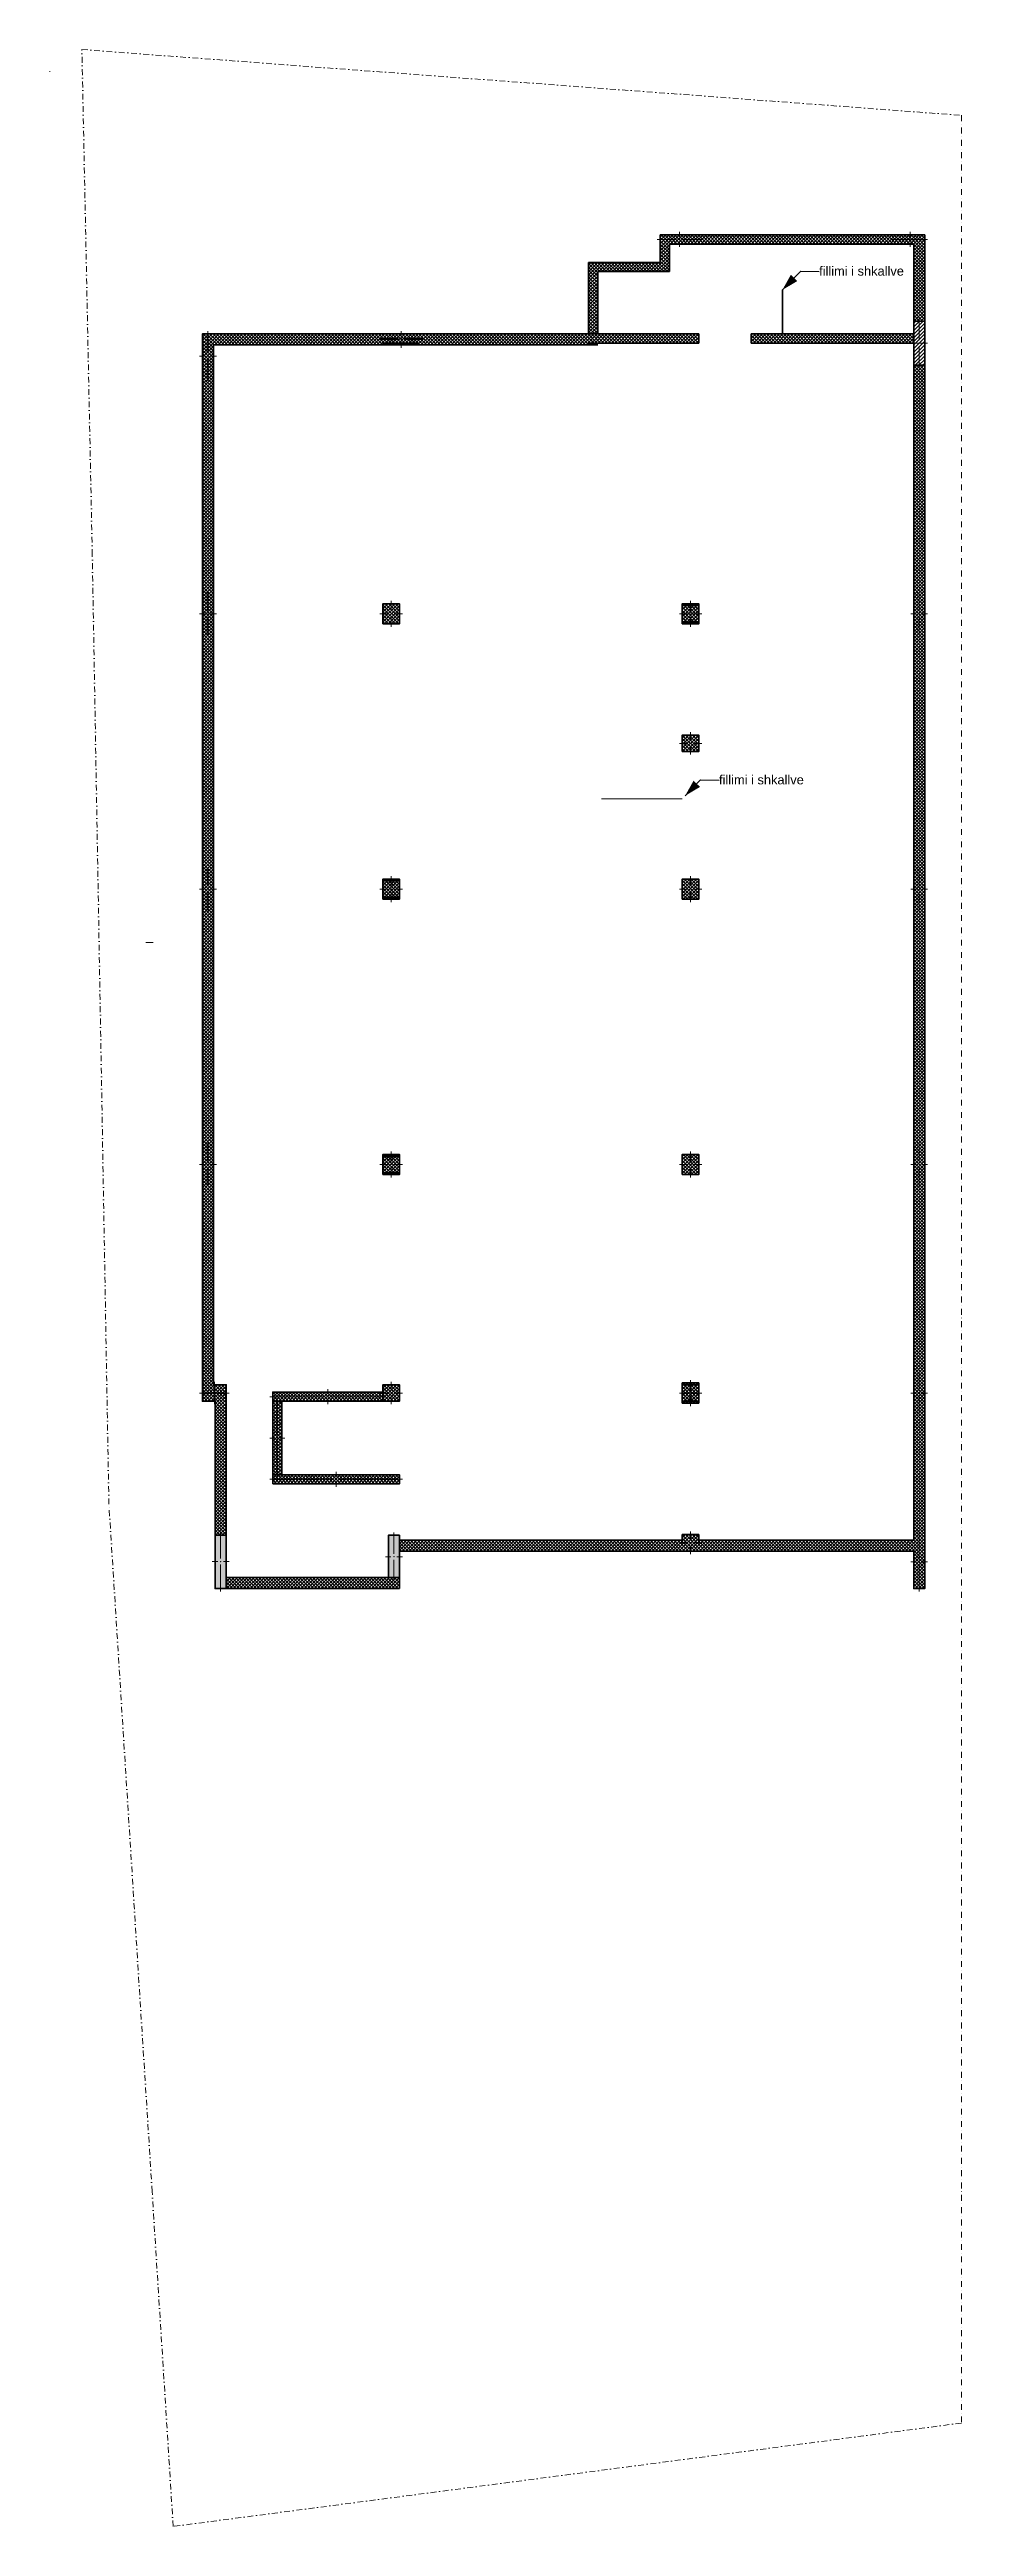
# Model space of a CAD drawing. Header units: millimetres. Extents: x -1565066 to -1540241, y -2848569 to -2781089.
import ezdxf

# ---------------------------------------------------------------- set-up
doc = ezdxf.new("R2010")
doc.units = ezdxf.units.MM
doc.header["$MEASUREMENT"] = 0
doc.linetypes.add('Dot & Dashed', pattern=[335.138881, 158.75, -88.194444, 0, -88.194437])
for name, color, linetype, lineweight in [('0_Pen_No__6', 5, 'Continuous', 35), ('2D Drafting - General_Pen_No__101', 252, 'Continuous', 13), ('A - LIFTAT_Pen_No__101', 252, 'Continuous', 13), ('A - Muret_Pen_No__101', 252, 'Continuous', 13), ('A - Muret_Pen_No__22', 8, 'Continuous', 35), ('A - Parcela_Pen_No__20', 1, 'Continuous', 0), ('A - Shtyllat_Pen_No__101', 252, 'Continuous', 13), ('A - Shtyllat_Pen_No__22', 8, 'Continuous', 35), ('Annotation - Label_Pen_No__6', 5, 'Continuous', 35)]:
    doc.layers.add(name, color=color, linetype=linetype, lineweight=lineweight)
for name, color, linetype, lineweight, true_color in [('0_Pen_No__61', 7, 'Continuous', 20, 0x6a6a6a), ('2D Drafting - General_Pen_No__161', 7, 'Continuous', 13, 0x6a6a6a), ('A - Shtyllat_Pen_No__61', 7, 'Continuous', 20, 0x6a6a6a), ('Annotation - Label_Pen_No__4', 7, 'Continuous', 20, 0x029e21), ('Drawing & Figure_Pen_No__146', 7, 'Continuous', 20, 0x5eaeff), ('Structural - Bearing_Pen_No__88', 7, 'Continuous', 20, 0xfd4435)]:
    doc.layers.add(name, color=color, linetype=linetype, lineweight=lineweight, true_color=true_color)
doc.layers.add('A - Muret', color=7, linetype='Continuous')
doc.layers.add('A - Shtyllat', color=7, linetype='Continuous')
doc.styles.add('GENERATED_STYLE_1', font='arial.ttf')
doc.dimstyles.new('GENERATED_STYLE__1', dxfattribs={"dimtxt": 0.18, "dimasz": 456, "dimexe": 0.18, "dimexo": 0.0625, "dimgap": 0, "dimtad": 0, "dimtih": 1, "dimtoh": 1, "dimdec": 4, "dimzin": 0, "dimdsep": 46, "dimcen": 0.09, "dimadec": 0, "dimazin": 0, "dimtfac": 1, "dimtdec": 4, "dimtmove": 0, "dimatfit": 3, "dimldrblk": 'ARROWHEAD_5', "dimfxl": 0, "dimtolj": 1, "dimtzin": 0, "dimarcsym": 0})
pattern_1 = [(45, (-3432101.99, -2046631.03), (-45.961939, 45.961939), []), (135, (-3432101.99, -2046631.03), (45.961939, 45.961939), [])]

msp = doc.modelspace()

# ---------------------------------------------------------------- texts
at = {"layer": 'Annotation - Label_Pen_No__4', "color": 104, "linetype": 'Continuous', "lineweight": 20, "true_color": 0x029e21, "char_height": 250, "attachment_point": 4, "style": 'GENERATED_STYLE_1'}
for insert in [(-1544116, -2787125), (-1546841, -2800985)]:
    msp.add_mtext('\\A1;{\\pql;\\fArial|b0|i0|c0|p0;\\W1.000000;fillimi i shkallve}', dxfattribs=dict(at, insert=insert))

# ---------------------------------------------------------------- blocks, each defined once
blk = doc.blocks.new('Wall_1', base_point=(-1541241, -2786388))
at = {"layer": 'A - Muret_Pen_No__101', "linetype": 'Continuous', "lineweight": 13}
h = blk.add_hatch(dxfattribs=at)
h.set_pattern_fill('Concrete_Block', color=252, style=0, pattern_type=2)
h.set_pattern_definition(pattern_1)
h.paths.add_polyline_path([(-1542041, -2786138), (-1547391, -2786138), (-1547391, -2786388), (-1542041, -2786388)])
at = {"layer": 'A - Muret_Pen_No__22', "color": 8, "linetype": 'Continuous', "lineweight": 35, "flags": 128}
for points in [[(-1542041, -2786138), (-1547391, -2786138)], [(-1547391, -2786388), (-1542041, -2786388)]]:
    blk.add_lwpolyline(points, dxfattribs=at)
blk = doc.blocks.new('Wall_2', base_point=(-1541241, -2821996))
at = {"layer": 'A - Muret_Pen_No__101', "linetype": 'Continuous', "lineweight": 13}
h = blk.add_hatch(dxfattribs=at)
h.set_pattern_fill('Concrete_Block', color=252, style=0, pattern_type=2)
h.set_pattern_definition(pattern_1)
h.paths.add_polyline_path([(-1547391, -2821696), (-1547391, -2821996), (-1541541, -2821996), (-1541541, -2821696)])
at = {"layer": 'A - Muret_Pen_No__22', "color": 8, "linetype": 'Continuous', "lineweight": 35, "flags": 128}
for points in [[(-1541541, -2821696), (-1547391, -2821696)], [(-1547391, -2821996), (-1541541, -2821996)]]:
    blk.add_lwpolyline(points, dxfattribs=at)
blk = doc.blocks.new('Wall_3', base_point=(-1545964, -2788838))
at = {"layer": 'A - Muret_Pen_No__101', "linetype": 'Continuous', "lineweight": 13}
h = blk.add_hatch(dxfattribs=at)
h.set_pattern_fill('Concrete_Block', color=252, style=0, pattern_type=2)
h.set_pattern_definition(pattern_1)
h.paths.add_polyline_path([(-1545964, -2789088), (-1541541, -2789088), (-1541541, -2788838), (-1545964, -2788838)])
at = {"layer": 'A - Muret_Pen_No__22', "color": 8, "linetype": 'Continuous', "lineweight": 35, "flags": 128}
for points in [[(-1541541, -2788838), (-1545964, -2788838)], [(-1545964, -2788838), (-1545964, -2789088)], [(-1541541, -2789088), (-1541541, -2788838)], [(-1545964, -2789088), (-1541541, -2789088)]]:
    blk.add_lwpolyline(points, dxfattribs=at)
blk = doc.blocks.new('Wall_4', base_point=(-1548192, -2787138))
at = {"layer": 'A - Muret_Pen_No__101', "linetype": 'Continuous', "lineweight": 13}
h = blk.add_hatch(dxfattribs=at)
h.set_pattern_fill('Concrete_Block', color=252, style=0, pattern_type=2)
h.set_pattern_definition(pattern_1)
h.paths.add_polyline_path([(-1548442, -2786888), (-1548192, -2786888), (-1548192, -2786388), (-1548441, -2786388), (-1548441, -2786338), (-1548442, -2786338)])
h = blk.add_hatch(dxfattribs=at)
h.set_pattern_fill('Concrete_Block', color=252, style=0, pattern_type=2)
h.set_pattern_definition(pattern_1)
h.paths.add_polyline_path([(-1548442, -2786888), (-1548442, -2787138), (-1548192, -2787138)])
h = blk.add_hatch(dxfattribs=at)
h.set_pattern_fill('Concrete_Block', color=252, style=0, pattern_type=2)
h.set_pattern_definition(pattern_1)
h.paths.add_polyline_path([(-1548442, -2786888), (-1548192, -2787138), (-1548192, -2786888)])
at = {"layer": 'A - Muret_Pen_No__22', "color": 8, "linetype": 'Continuous', "lineweight": 35, "flags": 128}
for points in [[(-1548441, -2786338), (-1548442, -2786338)], [(-1548442, -2786338), (-1548442, -2786888)], [(-1548192, -2787138), (-1548192, -2786388)], [(-1548192, -2787138), (-1548442, -2787138)]]:
    blk.add_lwpolyline(points, dxfattribs=at)
blk = doc.blocks.new('Wall_5', base_point=(-1541241, -2788488))
at = {"layer": 'A - Muret_Pen_No__101', "linetype": 'Continuous', "lineweight": 13}
h = blk.add_hatch(dxfattribs=at)
h.set_pattern_fill('Concrete_Block', color=252, style=0, pattern_type=2)
h.set_pattern_definition(pattern_1)
h.paths.add_polyline_path([(-1541541, -2786388), (-1541541, -2788488), (-1541241, -2788488), (-1541241, -2786388)])
at = {"layer": 'A - Muret_Pen_No__22', "color": 8, "linetype": 'Continuous', "lineweight": 35, "flags": 128}
for points in [[(-1541541, -2786388), (-1541541, -2788488)], [(-1541241, -2788488), (-1541241, -2786388)], [(-1541241, -2788488), (-1541541, -2788488)]]:
    blk.add_lwpolyline(points, dxfattribs=at)
blk = doc.blocks.new('Wall_6', base_point=(-1547841, -2821996))
at = {"layer": 'A - Muret_Pen_No__101', "linetype": 'Continuous', "lineweight": 13}
h = blk.add_hatch(dxfattribs=at)
h.set_pattern_fill('Concrete_Block', color=252, style=0, pattern_type=2)
h.set_pattern_definition(pattern_1)
h.paths.add_polyline_path([(-1547841, -2821696), (-1555541, -2821696), (-1555541, -2821996), (-1547841, -2821996)])
at = {"layer": 'A - Muret_Pen_No__22', "color": 8, "linetype": 'Continuous', "lineweight": 35, "flags": 128}
for points in [[(-1547841, -2821696), (-1555541, -2821696)], [(-1555541, -2821696), (-1555541, -2821996)], [(-1555541, -2821996), (-1547841, -2821996)]]:
    blk.add_lwpolyline(points, dxfattribs=at)
blk = doc.blocks.new('Wall_7', base_point=(-1560905, -2817466))
at = {"layer": 'A - Muret_Pen_No__101', "linetype": 'Continuous', "lineweight": 13}
h = blk.add_hatch(dxfattribs=at)
h.set_pattern_fill('Concrete_Block', color=252, style=0, pattern_type=2)
h.set_pattern_definition(pattern_1)
h.paths.add_polyline_path([(-1560605, -2817466), (-1560605, -2811963), (-1560905, -2811963), (-1560905, -2817466)])
at = {"layer": 'A - Muret_Pen_No__22', "color": 8, "linetype": 'Continuous', "lineweight": 35, "flags": 128}
for points in [[(-1560905, -2811963), (-1560905, -2817466)], [(-1560605, -2817466), (-1560605, -2811963)]]:
    blk.add_lwpolyline(points, dxfattribs=at)
blk = doc.blocks.new('Wall_8', base_point=(-1560905, -2810963))
at = {"layer": 'A - Muret_Pen_No__101', "linetype": 'Continuous', "lineweight": 13}
h = blk.add_hatch(dxfattribs=at)
h.set_pattern_fill('Concrete_Block', color=252, style=0, pattern_type=2)
h.set_pattern_definition(pattern_1)
h.paths.add_polyline_path([(-1560605, -2810963), (-1560605, -2804463), (-1560905, -2804463), (-1560905, -2810963)])
at = {"layer": 'A - Muret_Pen_No__22', "color": 8, "linetype": 'Continuous', "lineweight": 35, "flags": 128}
for points in [[(-1560905, -2804463), (-1560905, -2810963)], [(-1560605, -2810963), (-1560605, -2804463)]]:
    blk.add_lwpolyline(points, dxfattribs=at)
blk = doc.blocks.new('Wall_9', base_point=(-1560905, -2803463))
at = {"layer": 'A - Muret_Pen_No__101', "linetype": 'Continuous', "lineweight": 13}
h = blk.add_hatch(dxfattribs=at)
h.set_pattern_fill('Concrete_Block', color=252, style=0, pattern_type=2)
h.set_pattern_definition(pattern_1)
h.paths.add_polyline_path([(-1560605, -2803463), (-1560605, -2796963), (-1560905, -2796963), (-1560905, -2803463)])
at = {"layer": 'A - Muret_Pen_No__22', "color": 8, "linetype": 'Continuous', "lineweight": 35, "flags": 128}
for points in [[(-1560905, -2796963), (-1560905, -2803463)], [(-1560605, -2803463), (-1560605, -2796963)]]:
    blk.add_lwpolyline(points, dxfattribs=at)
blk = doc.blocks.new('Wall_10', base_point=(-1560559, -2821566))
at = {"layer": 'A - Muret_Pen_No__101', "linetype": 'Continuous', "lineweight": 13}
h = blk.add_hatch(dxfattribs=at)
h.set_pattern_fill('Concrete_Block', color=252, style=0, pattern_type=2)
h.set_pattern_definition(pattern_1)
h.paths.add_polyline_path([(-1560259, -2821566), (-1560259, -2817916), (-1560559, -2817916), (-1560559, -2821566)])
at = {"layer": 'A - Muret_Pen_No__22', "color": 8, "linetype": 'Continuous', "lineweight": 35, "flags": 128}
for points in [[(-1560559, -2817916), (-1560559, -2821566)], [(-1560259, -2821566), (-1560259, -2817916)], [(-1560559, -2821566), (-1560259, -2821566)]]:
    blk.add_lwpolyline(points, dxfattribs=at)
blk = doc.blocks.new('Wall_11', base_point=(-1541241, -2821566))
at = {"layer": 'A - Muret_Pen_No__101', "linetype": 'Continuous', "lineweight": 13}
h = blk.add_hatch(dxfattribs=at)
h.set_pattern_fill('Concrete_Block', color=252, style=0, pattern_type=2)
h.set_pattern_definition(pattern_1)
h.paths.add_polyline_path([(-1541241, -2821566), (-1541241, -2818191), (-1541541, -2818191), (-1541541, -2821566)])
at = {"layer": 'A - Muret_Pen_No__22', "color": 8, "linetype": 'Continuous', "lineweight": 35, "flags": 128}
for points in [[(-1541541, -2818191), (-1541541, -2821566)], [(-1541241, -2821566), (-1541241, -2818191)]]:
    blk.add_lwpolyline(points, dxfattribs=at)
blk = doc.blocks.new('Wall_12', base_point=(-1541241, -2817191))
at = {"layer": 'A - Muret_Pen_No__101', "linetype": 'Continuous', "lineweight": 13}
h = blk.add_hatch(dxfattribs=at)
h.set_pattern_fill('Concrete_Block', color=252, style=0, pattern_type=2)
h.set_pattern_definition(pattern_1)
h.paths.add_polyline_path([(-1541241, -2817191), (-1541241, -2811963), (-1541541, -2811963), (-1541541, -2817191)])
at = {"layer": 'A - Muret_Pen_No__22', "color": 8, "linetype": 'Continuous', "lineweight": 35, "flags": 128}
for points in [[(-1541541, -2811963), (-1541541, -2817191)], [(-1541241, -2817191), (-1541241, -2811963)]]:
    blk.add_lwpolyline(points, dxfattribs=at)
blk = doc.blocks.new('Wall_13', base_point=(-1541241, -2810963))
at = {"layer": 'A - Muret_Pen_No__101', "linetype": 'Continuous', "lineweight": 13}
h = blk.add_hatch(dxfattribs=at)
h.set_pattern_fill('Concrete_Block', color=252, style=0, pattern_type=2)
h.set_pattern_definition(pattern_1)
h.paths.add_polyline_path([(-1541241, -2810963), (-1541241, -2804463), (-1541541, -2804463), (-1541541, -2810963)])
at = {"layer": 'A - Muret_Pen_No__22', "color": 8, "linetype": 'Continuous', "lineweight": 35, "flags": 128}
for points in [[(-1541541, -2804463), (-1541541, -2810963)], [(-1541241, -2810963), (-1541241, -2804463)]]:
    blk.add_lwpolyline(points, dxfattribs=at)
blk = doc.blocks.new('Wall_14', base_point=(-1541241, -2803463))
at = {"layer": 'A - Muret_Pen_No__101', "linetype": 'Continuous', "lineweight": 13}
h = blk.add_hatch(dxfattribs=at)
h.set_pattern_fill('Concrete_Block', color=252, style=0, pattern_type=2)
h.set_pattern_definition(pattern_1)
h.paths.add_polyline_path([(-1541241, -2803463), (-1541241, -2796963), (-1541541, -2796963), (-1541541, -2803463)])
at = {"layer": 'A - Muret_Pen_No__22', "color": 8, "linetype": 'Continuous', "lineweight": 35, "flags": 128}
for points in [[(-1541541, -2796963), (-1541541, -2803463)], [(-1541241, -2803463), (-1541241, -2796963)]]:
    blk.add_lwpolyline(points, dxfattribs=at)
blk = doc.blocks.new('Wall_15', base_point=(-1541241, -2795963))
at = {"layer": 'A - Muret_Pen_No__101', "linetype": 'Continuous', "lineweight": 13}
h = blk.add_hatch(dxfattribs=at)
h.set_pattern_fill('Concrete_Block', color=252, style=0, pattern_type=2)
h.set_pattern_definition(pattern_1)
h.paths.add_polyline_path([(-1541241, -2795963), (-1541241, -2789688), (-1541541, -2789688), (-1541541, -2795963)])
at = {"layer": 'A - Muret_Pen_No__22', "color": 8, "linetype": 'Continuous', "lineweight": 35, "flags": 128}
for points in [[(-1541241, -2789688), (-1541541, -2789688)], [(-1541541, -2789688), (-1541541, -2795963)], [(-1541241, -2795963), (-1541241, -2789688)]]:
    blk.add_lwpolyline(points, dxfattribs=at)
blk = doc.blocks.new('Wall_16', base_point=(-1560259, -2823016))
at = {"layer": 'A - Muret_Pen_No__101', "linetype": 'Continuous', "lineweight": 13}
h = blk.add_hatch(dxfattribs=at)
h.set_pattern_fill('Concrete_Block', color=252, style=0, pattern_type=2)
h.set_pattern_definition(pattern_1)
h.paths.add_polyline_path([(-1560259, -2823016), (-1555541, -2823016), (-1555541, -2822716), (-1560259, -2822716)])
at = {"layer": 'A - Muret_Pen_No__22', "color": 8, "linetype": 'Continuous', "lineweight": 35, "flags": 128}
for points in [[(-1555541, -2822716), (-1560259, -2822716)], [(-1560259, -2822716), (-1560259, -2823016)], [(-1560259, -2823016), (-1555541, -2823016)], [(-1555541, -2823016), (-1555541, -2822716)]]:
    blk.add_lwpolyline(points, dxfattribs=at)
blk = doc.blocks.new('Wall_17', base_point=(-1550392, -2788838))
at = {"layer": 'A - Muret_Pen_No__101', "linetype": 'Continuous', "lineweight": 13}
h = blk.add_hatch(dxfattribs=at)
h.set_pattern_fill('Concrete_Block', color=252, style=0, pattern_type=2)
h.set_pattern_definition(pattern_1)
h.paths.add_polyline_path([(-1550392, -2789088), (-1547392, -2789088), (-1547392, -2788838), (-1550392, -2788838)])
at = {"layer": 'A - Muret_Pen_No__22', "color": 8, "linetype": 'Continuous', "lineweight": 35, "flags": 128}
for points in [[(-1547392, -2788838), (-1550392, -2788838)], [(-1547392, -2789088), (-1547392, -2788838)], [(-1550392, -2789088), (-1547392, -2789088)]]:
    blk.add_lwpolyline(points, dxfattribs=at)
blk = doc.blocks.new('Wall_18', base_point=(-1550392, -2788838))
at = {"layer": 'A - Muret_Pen_No__101', "linetype": 'Continuous', "lineweight": 13}
h = blk.add_hatch(dxfattribs=at)
h.set_pattern_fill('Concrete_Block', color=252, style=0, pattern_type=2)
h.set_pattern_definition(pattern_1)
h.paths.add_polyline_path([(-1550142, -2786888), (-1550392, -2786888), (-1550142, -2787138)])
h = blk.add_hatch(dxfattribs=at)
h.set_pattern_fill('Concrete_Block', color=252, style=0, pattern_type=2)
h.set_pattern_definition(pattern_1)
h.paths.add_polyline_path([(-1550392, -2787138), (-1550142, -2787138), (-1550392, -2786888)])
h = blk.add_hatch(dxfattribs=at)
h.set_pattern_fill('Concrete_Block', color=252, style=0, pattern_type=2)
h.set_pattern_definition(pattern_1)
h.paths.add_polyline_path([(-1550392, -2787138), (-1550392, -2788838), (-1550142, -2788838), (-1550142, -2787138)])
at = {"layer": 'A - Muret_Pen_No__22', "color": 8, "linetype": 'Continuous', "lineweight": 35, "flags": 128}
for points in [[(-1550392, -2786888), (-1550142, -2786888)], [(-1550392, -2786888), (-1550392, -2788838)], [(-1550142, -2788838), (-1550142, -2787138)]]:
    blk.add_lwpolyline(points, dxfattribs=at)
blk = doc.blocks.new('Wall_19', base_point=(-1548192, -2787138))
at = {"layer": 'A - Muret_Pen_No__101', "linetype": 'Continuous', "lineweight": 13}
h = blk.add_hatch(dxfattribs=at)
h.set_pattern_fill('Concrete_Block', color=252, style=0, pattern_type=2)
h.set_pattern_definition(pattern_1)
h.paths.add_polyline_path([(-1550142, -2787138), (-1548442, -2787138), (-1548442, -2786888), (-1550142, -2786888)])
at = {"layer": 'A - Muret_Pen_No__22', "color": 8, "linetype": 'Continuous', "lineweight": 35, "flags": 128}
for points in [[(-1548442, -2786888), (-1550142, -2786888)], [(-1550142, -2787138), (-1548442, -2787138)]]:
    blk.add_lwpolyline(points, dxfattribs=at)
blk = doc.blocks.new('Wall_20', base_point=(-1560905, -2795963))
at = {"layer": 'A - Muret_Pen_No__101', "linetype": 'Continuous', "lineweight": 13}
h = blk.add_hatch(dxfattribs=at)
h.set_pattern_fill('Concrete_Block', color=252, style=0, pattern_type=2)
h.set_pattern_definition(pattern_1)
h.paths.add_polyline_path([(-1560605, -2795963), (-1560605, -2790038), (-1560905, -2790038), (-1560905, -2795963)])
at = {"layer": 'A - Muret_Pen_No__22', "color": 8, "linetype": 'Continuous', "lineweight": 35, "flags": 128}
for points in [[(-1560905, -2790038), (-1560905, -2795963)], [(-1560605, -2795963), (-1560605, -2790038)]]:
    blk.add_lwpolyline(points, dxfattribs=at)
blk = doc.blocks.new('Wall_21', base_point=(-1560655, -2788838))
at = {"layer": 'A - Muret_Pen_No__101', "linetype": 'Continuous', "lineweight": 13}
h = blk.add_hatch(dxfattribs=at)
h.set_pattern_fill('Concrete_Block', color=252, style=0, pattern_type=2)
h.set_pattern_definition(pattern_1)
h.paths.add_polyline_path([(-1555991, -2788838), (-1560605, -2788838), (-1560605, -2789138), (-1555991, -2789138)])
at = {"layer": 'A - Muret_Pen_No__22', "color": 8, "linetype": 'Continuous', "lineweight": 35, "flags": 128}
for points in [[(-1555991, -2788838), (-1560605, -2788838)], [(-1560605, -2789138), (-1555991, -2789138)]]:
    blk.add_lwpolyline(points, dxfattribs=at)
blk = doc.blocks.new('Wall_22', base_point=(-1554991, -2788838))
at = {"layer": 'A - Muret_Pen_No__101', "linetype": 'Continuous', "lineweight": 13}
h = blk.add_hatch(dxfattribs=at)
h.set_pattern_fill('Concrete_Block', color=252, style=0, pattern_type=2)
h.set_pattern_definition(pattern_1)
h.paths.add_polyline_path([(-1554991, -2789138), (-1550142, -2789138), (-1550142, -2788838), (-1554991, -2788838)])
at = {"layer": 'A - Muret_Pen_No__22', "color": 8, "linetype": 'Continuous', "lineweight": 35, "flags": 128}
for points in [[(-1550392, -2788838), (-1554991, -2788838)], [(-1554991, -2789138), (-1550142, -2789138)]]:
    blk.add_lwpolyline(points, dxfattribs=at)
blk = doc.blocks.new('Column_1', base_point=(-1547616, -2803963))
at = {"layer": 'A - Shtyllat_Pen_No__101', "linetype": 'Continuous', "lineweight": 13}
h = blk.add_hatch(dxfattribs=at)
h.set_pattern_fill('Concrete_Block', color=252, style=0, pattern_type=2)
h.set_pattern_definition(pattern_1)
h.paths.add_polyline_path([(-1547841, -2804238), (-1547391, -2804238), (-1547391, -2803688), (-1547841, -2803688)])
at = {"layer": 'A - Shtyllat_Pen_No__101', "color": 252, "linetype": 'Continuous', "lineweight": 13}
for p, q in [((-1547616, -2803883), (-1547616, -2803608)), ((-1547696, -2803963), (-1547921, -2803963)), ((-1547616, -2804043), (-1547616, -2804318)), ((-1547536, -2803963), (-1547311, -2803963))]:
    blk.add_line(p, q, dxfattribs=at)
blk.add_point((-1547616, -2803963), dxfattribs=at)
at = {"layer": 'A - Shtyllat_Pen_No__22', "color": 8, "linetype": 'Continuous', "lineweight": 35, "flags": 128}
blk.add_lwpolyline([(-1547841, -2804238), (-1547391, -2804238), (-1547391, -2803688), (-1547841, -2803688)], close=True, dxfattribs=at)
blk = doc.blocks.new('Column_2', base_point=(-1547616, -2821771))
at = {"layer": 'A - Shtyllat_Pen_No__101', "linetype": 'Continuous', "lineweight": 13}
h = blk.add_hatch(dxfattribs=at)
h.set_pattern_fill('Concrete_Block', color=252, style=0, pattern_type=2)
h.set_pattern_definition(pattern_1)
h.paths.add_polyline_path([(-1547841, -2821546), (-1547841, -2821696), (-1547841, -2821996), (-1547391, -2821996), (-1547391, -2821696), (-1547391, -2821546)])
at = {"layer": 'A - Shtyllat_Pen_No__101', "color": 252, "linetype": 'Continuous', "lineweight": 13}
for p, q in [((-1547696, -2821771), (-1547921, -2821771)), ((-1547616, -2821691), (-1547616, -2821466)), ((-1547616, -2821851), (-1547616, -2822076)), ((-1547536, -2821771), (-1547311, -2821771))]:
    blk.add_line(p, q, dxfattribs=at)
blk.add_point((-1547616, -2821771), dxfattribs=at)
at = {"layer": 'A - Shtyllat_Pen_No__22', "color": 8, "linetype": 'Continuous', "lineweight": 35, "flags": 128}
for points in [[(-1547391, -2821696), (-1547391, -2821546), (-1547841, -2821546), (-1547841, -2821696)], [(-1547841, -2821996), (-1547391, -2821996)]]:
    blk.add_lwpolyline(points, dxfattribs=at)
blk = doc.blocks.new('Column_3', base_point=(-1547616, -2811463))
at = {"layer": 'A - Shtyllat_Pen_No__101', "linetype": 'Continuous', "lineweight": 13}
h = blk.add_hatch(dxfattribs=at)
h.set_pattern_fill('Concrete_Block', color=252, style=0, pattern_type=2)
h.set_pattern_definition(pattern_1)
h.paths.add_polyline_path([(-1547841, -2811738), (-1547391, -2811738), (-1547391, -2811188), (-1547841, -2811188)])
at = {"layer": 'A - Shtyllat_Pen_No__101', "color": 252, "linetype": 'Continuous', "lineweight": 13}
for p, q in [((-1547616, -2811383), (-1547616, -2811108)), ((-1547696, -2811463), (-1547921, -2811463)), ((-1547616, -2811543), (-1547616, -2811818)), ((-1547536, -2811463), (-1547311, -2811463))]:
    blk.add_line(p, q, dxfattribs=at)
blk.add_point((-1547616, -2811463), dxfattribs=at)
at = {"layer": 'A - Shtyllat_Pen_No__22', "color": 8, "linetype": 'Continuous', "lineweight": 35, "flags": 128}
blk.add_lwpolyline([(-1547841, -2811738), (-1547391, -2811738), (-1547391, -2811188), (-1547841, -2811188)], close=True, dxfattribs=at)
blk = doc.blocks.new('Column_4', base_point=(-1555766, -2803963))
at = {"layer": 'A - Shtyllat_Pen_No__101', "linetype": 'Continuous', "lineweight": 13}
h = blk.add_hatch(dxfattribs=at)
h.set_pattern_fill('Concrete_Block', color=252, style=0, pattern_type=2)
h.set_pattern_definition(pattern_1)
h.paths.add_polyline_path([(-1555991, -2804188), (-1555541, -2804188), (-1555541, -2803738), (-1555991, -2803738)])
at = {"layer": 'A - Shtyllat_Pen_No__101', "color": 252, "linetype": 'Continuous', "lineweight": 13}
for p, q in [((-1555766, -2803883), (-1555766, -2803658)), ((-1555846, -2803963), (-1556071, -2803963)), ((-1555766, -2804043), (-1555766, -2804268)), ((-1555686, -2803963), (-1555461, -2803963))]:
    blk.add_line(p, q, dxfattribs=at)
blk.add_point((-1555766, -2803963), dxfattribs=at)
at = {"layer": 'A - Shtyllat_Pen_No__22', "color": 8, "linetype": 'Continuous', "lineweight": 35, "flags": 128}
blk.add_lwpolyline([(-1555991, -2804188), (-1555541, -2804188), (-1555541, -2803738), (-1555991, -2803738)], close=True, dxfattribs=at)
blk = doc.blocks.new('Column_5', base_point=(-1547616, -2817691))
at = {"layer": 'A - Shtyllat_Pen_No__101', "linetype": 'Continuous', "lineweight": 13}
h = blk.add_hatch(dxfattribs=at)
h.set_pattern_fill('Concrete_Block', color=252, style=0, pattern_type=2)
h.set_pattern_definition(pattern_1)
h.paths.add_polyline_path([(-1547841, -2817916), (-1547391, -2817916), (-1547391, -2817466), (-1547841, -2817466)])
at = {"layer": 'A - Shtyllat_Pen_No__101', "color": 252, "linetype": 'Continuous', "lineweight": 13}
for p, q in [((-1547696, -2817691), (-1547921, -2817691)), ((-1547616, -2817611), (-1547616, -2817386)), ((-1547616, -2817771), (-1547616, -2817996)), ((-1547536, -2817691), (-1547311, -2817691))]:
    blk.add_line(p, q, dxfattribs=at)
blk.add_point((-1547616, -2817691), dxfattribs=at)
at = {"layer": 'A - Shtyllat_Pen_No__22', "color": 8, "linetype": 'Continuous', "lineweight": 35, "flags": 128}
blk.add_lwpolyline([(-1547841, -2817916), (-1547391, -2817916), (-1547391, -2817466), (-1547841, -2817466)], close=True, dxfattribs=at)
blk = doc.blocks.new('Column_6', base_point=(-1555766, -2817691))
at = {"layer": 'A - Shtyllat_Pen_No__101', "linetype": 'Continuous', "lineweight": 13}
h = blk.add_hatch(dxfattribs=at)
h.set_pattern_fill('Concrete_Block', color=252, style=0, pattern_type=2)
h.set_pattern_definition(pattern_1)
h.paths.add_polyline_path([(-1555991, -2817916), (-1555541, -2817916), (-1555541, -2817466), (-1555991, -2817466)])
at = {"layer": 'A - Shtyllat_Pen_No__101', "color": 252, "linetype": 'Continuous', "lineweight": 13}
for p, q in [((-1555846, -2817691), (-1556071, -2817691)), ((-1555766, -2817611), (-1555766, -2817386)), ((-1555766, -2817771), (-1555766, -2817996)), ((-1555686, -2817691), (-1555461, -2817691))]:
    blk.add_line(p, q, dxfattribs=at)
blk.add_point((-1555766, -2817691), dxfattribs=at)
at = {"layer": 'A - Shtyllat_Pen_No__22', "color": 8, "linetype": 'Continuous', "lineweight": 35, "flags": 128}
blk.add_lwpolyline([(-1555991, -2817916), (-1555541, -2817916), (-1555541, -2817466), (-1555991, -2817466)], close=True, dxfattribs=at)
blk = doc.blocks.new('Column_7', base_point=(-1555766, -2811463))
at = {"layer": 'A - Shtyllat_Pen_No__101', "linetype": 'Continuous', "lineweight": 13}
h = blk.add_hatch(dxfattribs=at)
h.set_pattern_fill('Concrete_Block', color=252, style=0, pattern_type=2)
h.set_pattern_definition(pattern_1)
h.paths.add_polyline_path([(-1555991, -2811688), (-1555541, -2811688), (-1555541, -2811238), (-1555991, -2811238)])
at = {"layer": 'A - Shtyllat_Pen_No__101', "color": 252, "linetype": 'Continuous', "lineweight": 13}
for p, q in [((-1555766, -2811383), (-1555766, -2811158)), ((-1555846, -2811463), (-1556071, -2811463)), ((-1555766, -2811543), (-1555766, -2811768)), ((-1555686, -2811463), (-1555461, -2811463))]:
    blk.add_line(p, q, dxfattribs=at)
blk.add_point((-1555766, -2811463), dxfattribs=at)
at = {"layer": 'A - Shtyllat_Pen_No__22', "color": 8, "linetype": 'Continuous', "lineweight": 35, "flags": 128}
blk.add_lwpolyline([(-1555991, -2811688), (-1555541, -2811688), (-1555541, -2811238), (-1555991, -2811238)], close=True, dxfattribs=at)
blk = doc.blocks.new('Column_8', base_point=(-1555491, -2788988))
at = {"layer": 'A - Shtyllat_Pen_No__101', "linetype": 'Continuous', "lineweight": 13}
h = blk.add_hatch(dxfattribs=at)
h.set_pattern_fill('Concrete_Block', color=252, style=0, pattern_type=2)
h.set_pattern_definition(pattern_1)
h.paths.add_polyline_path([(-1555991, -2789138), (-1554991, -2789138), (-1554991, -2788838), (-1555991, -2788838)])
at = {"layer": 'A - Shtyllat_Pen_No__101', "color": 252, "linetype": 'Continuous', "lineweight": 13}
for p, q in [((-1555491, -2788908), (-1555491, -2788758)), ((-1555571, -2788988), (-1556071, -2788988)), ((-1555491, -2789068), (-1555491, -2789218)), ((-1555411, -2788988), (-1554911, -2788988))]:
    blk.add_line(p, q, dxfattribs=at)
blk.add_point((-1555491, -2788988), dxfattribs=at)
at = {"layer": 'A - Shtyllat_Pen_No__22', "color": 8, "linetype": 'Continuous', "lineweight": 35, "flags": 128}
for points in [[(-1554991, -2788838), (-1555991, -2788838)], [(-1555991, -2789138), (-1554991, -2789138)]]:
    blk.add_lwpolyline(points, dxfattribs=at)
blk = doc.blocks.new('Column_9', base_point=(-1547616, -2796463))
at = {"layer": 'A - Shtyllat_Pen_No__101', "linetype": 'Continuous', "lineweight": 13}
h = blk.add_hatch(dxfattribs=at)
h.set_pattern_fill('Concrete_Block', color=252, style=0, pattern_type=2)
h.set_pattern_definition(pattern_1)
h.paths.add_polyline_path([(-1547841, -2796688), (-1547391, -2796688), (-1547391, -2796238), (-1547841, -2796238)])
at = {"layer": 'A - Shtyllat_Pen_No__101', "color": 252, "linetype": 'Continuous', "lineweight": 13}
for p, q in [((-1547616, -2796383), (-1547616, -2796158)), ((-1547696, -2796463), (-1547921, -2796463)), ((-1547616, -2796543), (-1547616, -2796768)), ((-1547536, -2796463), (-1547311, -2796463))]:
    blk.add_line(p, q, dxfattribs=at)
blk.add_point((-1547616, -2796463), dxfattribs=at)
at = {"layer": 'A - Shtyllat_Pen_No__22', "color": 8, "linetype": 'Continuous', "lineweight": 35, "flags": 128}
blk.add_lwpolyline([(-1547841, -2796688), (-1547391, -2796688), (-1547391, -2796238), (-1547841, -2796238)], close=True, dxfattribs=at)
blk = doc.blocks.new('Column_10', base_point=(-1541641, -2786263))
at = {"layer": 'A - Shtyllat_Pen_No__101', "linetype": 'Continuous', "lineweight": 13}
h = blk.add_hatch(dxfattribs=at)
h.set_pattern_fill('Concrete_Block', color=252, style=0, pattern_type=2)
h.set_pattern_definition(pattern_1)
h.paths.add_polyline_path([(-1542041, -2786138), (-1542041, -2786388), (-1541541, -2786388), (-1541541, -2786138)])
h = blk.add_hatch(dxfattribs=at)
h.set_pattern_fill('Concrete_Block', color=252, style=0, pattern_type=2)
h.set_pattern_definition(pattern_1)
h.paths.add_polyline_path([(-1541541, -2786138), (-1541541, -2786388), (-1541241, -2786138)])
h = blk.add_hatch(dxfattribs=at)
h.set_pattern_fill('Concrete_Block', color=252, style=0, pattern_type=2)
h.set_pattern_definition(pattern_1)
h.paths.add_polyline_path([(-1541541, -2786388), (-1541241, -2786388), (-1541241, -2786138)])
at = {"layer": 'A - Shtyllat_Pen_No__101', "color": 252, "linetype": 'Continuous', "lineweight": 13}
for p, q in [((-1541721, -2786263), (-1542121, -2786263)), ((-1541641, -2786183), (-1541641, -2786058)), ((-1541561, -2786263), (-1541161, -2786263)), ((-1541641, -2786343), (-1541641, -2786468))]:
    blk.add_line(p, q, dxfattribs=at)
blk.add_point((-1541641, -2786263), dxfattribs=at)
at = {"layer": 'A - Shtyllat_Pen_No__22', "color": 8, "linetype": 'Continuous', "lineweight": 35, "flags": 128}
for points in [[(-1541541, -2786138), (-1542041, -2786138)], [(-1541241, -2786138), (-1541541, -2786138)], [(-1541241, -2786388), (-1541241, -2786138)], [(-1542041, -2786388), (-1541541, -2786388)]]:
    blk.add_lwpolyline(points, dxfattribs=at)
blk = doc.blocks.new('Column_11', base_point=(-1558866, -2818916))
at = {"layer": 'A - Shtyllat_Pen_No__101', "linetype": 'Continuous', "lineweight": 13}
h = blk.add_hatch(dxfattribs=at)
h.set_pattern_fill('Concrete_Block', color=252, style=0, pattern_type=2)
h.set_pattern_definition(pattern_1)
h.paths.add_polyline_path([(-1558991, -2817916), (-1558991, -2819916), (-1558741, -2819916), (-1558741, -2817916)])
at = {"layer": 'A - Shtyllat_Pen_No__101', "color": 252, "linetype": 'Continuous', "lineweight": 13}
for p, q in [((-1558866, -2818836), (-1558866, -2817836)), ((-1558946, -2818916), (-1559071, -2818916)), ((-1558866, -2818996), (-1558866, -2819996)), ((-1558786, -2818916), (-1558661, -2818916))]:
    blk.add_line(p, q, dxfattribs=at)
blk.add_point((-1558866, -2818916), dxfattribs=at)
at = {"layer": 'A - Shtyllat_Pen_No__22', "color": 8, "linetype": 'Continuous', "lineweight": 35, "flags": 128}
blk.add_lwpolyline([(-1558991, -2817916), (-1558991, -2819916), (-1558741, -2819916), (-1558741, -2817916)], close=True, dxfattribs=at)
blk = doc.blocks.new('Column_12', base_point=(-1547916, -2786263))
at = {"layer": 'A - Shtyllat_Pen_No__101', "linetype": 'Continuous', "lineweight": 13}
h = blk.add_hatch(dxfattribs=at)
h.set_pattern_fill('Concrete_Block', color=252, style=0, pattern_type=2)
h.set_pattern_definition(pattern_1)
h.paths.add_polyline_path([(-1548441, -2786138), (-1548441, -2786338), (-1548192, -2786338), (-1548192, -2786138)])
h = blk.add_hatch(dxfattribs=at)
h.set_pattern_fill('Concrete_Block', color=252, style=0, pattern_type=2)
h.set_pattern_definition(pattern_1)
h.paths.add_polyline_path([(-1548192, -2786338), (-1548192, -2786388), (-1547391, -2786388), (-1547391, -2786138), (-1548192, -2786138)])
h = blk.add_hatch(dxfattribs=at)
h.set_pattern_fill('Concrete_Block', color=252, style=0, pattern_type=2)
h.set_pattern_definition(pattern_1)
h.paths.add_polyline_path([(-1548192, -2786338), (-1548441, -2786338), (-1548441, -2786388), (-1548192, -2786388)])
at = {"layer": 'A - Shtyllat_Pen_No__101', "color": 252, "linetype": 'Continuous', "lineweight": 13}
for p, q in [((-1547996, -2786263), (-1548521, -2786263)), ((-1547916, -2786183), (-1547916, -2786058)), ((-1547836, -2786263), (-1547311, -2786263)), ((-1547916, -2786343), (-1547916, -2786468))]:
    blk.add_line(p, q, dxfattribs=at)
blk.add_point((-1547916, -2786263), dxfattribs=at)
at = {"layer": 'A - Shtyllat_Pen_No__22', "color": 8, "linetype": 'Continuous', "lineweight": 35, "flags": 128}
for points in [[(-1548192, -2786138), (-1548441, -2786138), (-1548441, -2786338)], [(-1547391, -2786138), (-1548192, -2786138)], [(-1548192, -2786388), (-1547391, -2786388)]]:
    blk.add_lwpolyline(points, dxfattribs=at)
blk = doc.blocks.new('Column_13', base_point=(-1557491, -2817791))
at = {"layer": 'A - Shtyllat_Pen_No__101', "linetype": 'Continuous', "lineweight": 13}
h = blk.add_hatch(dxfattribs=at)
h.set_pattern_fill('Concrete_Block', color=252, style=0, pattern_type=2)
h.set_pattern_definition(pattern_1)
h.paths.add_polyline_path([(-1558991, -2817916), (-1555991, -2817916), (-1555991, -2817666), (-1558991, -2817666)])
at = {"layer": 'A - Shtyllat_Pen_No__101', "color": 252, "linetype": 'Continuous', "lineweight": 13}
for p, q in [((-1557571, -2817791), (-1559071, -2817791)), ((-1557491, -2817711), (-1557491, -2817586)), ((-1557491, -2817871), (-1557491, -2817996)), ((-1557411, -2817791), (-1555911, -2817791))]:
    blk.add_line(p, q, dxfattribs=at)
blk.add_point((-1557491, -2817791), dxfattribs=at)
at = {"layer": 'A - Shtyllat_Pen_No__22', "color": 8, "linetype": 'Continuous', "lineweight": 35, "flags": 128}
blk.add_lwpolyline([(-1558991, -2817916), (-1555991, -2817916), (-1555991, -2817666), (-1558991, -2817666)], close=True, dxfattribs=at)
blk = doc.blocks.new('Column_14', base_point=(-1557266, -2820041))
at = {"layer": 'A - Shtyllat_Pen_No__101', "linetype": 'Continuous', "lineweight": 13}
h = blk.add_hatch(dxfattribs=at)
h.set_pattern_fill('Concrete_Block', color=252, style=0, pattern_type=2)
h.set_pattern_definition(pattern_1)
h.paths.add_polyline_path([(-1558991, -2820166), (-1555541, -2820166), (-1555541, -2819916), (-1558991, -2819916)])
at = {"layer": 'A - Shtyllat_Pen_No__101', "color": 252, "linetype": 'Continuous', "lineweight": 13}
for p, q in [((-1557266, -2819961), (-1557266, -2819836)), ((-1557346, -2820041), (-1559071, -2820041)), ((-1557266, -2820121), (-1557266, -2820246)), ((-1557186, -2820041), (-1555461, -2820041))]:
    blk.add_line(p, q, dxfattribs=at)
blk.add_point((-1557266, -2820041), dxfattribs=at)
at = {"layer": 'A - Shtyllat_Pen_No__22', "color": 8, "linetype": 'Continuous', "lineweight": 35, "flags": 128}
blk.add_lwpolyline([(-1558991, -2820166), (-1555541, -2820166), (-1555541, -2819916), (-1558991, -2819916)], close=True, dxfattribs=at)
blk = doc.blocks.new('Column_15', base_point=(-1560755, -2789438))
at = {"layer": 'A - Shtyllat_Pen_No__101', "linetype": 'Continuous', "lineweight": 13}
h = blk.add_hatch(dxfattribs=at)
h.set_pattern_fill('Concrete_Block', color=252, style=0, pattern_type=2)
h.set_pattern_definition(pattern_1)
h.paths.add_polyline_path([(-1560905, -2788838), (-1560905, -2790038), (-1560605, -2790038), (-1560605, -2789138), (-1560655, -2789138), (-1560655, -2788838)])
h = blk.add_hatch(dxfattribs=at)
h.set_pattern_fill('Concrete_Block', color=252, style=0, pattern_type=2)
h.set_pattern_definition(pattern_1)
h.paths.add_polyline_path([(-1560655, -2788838), (-1560655, -2789138), (-1560605, -2789138), (-1560605, -2788838)])
at = {"layer": 'A - Shtyllat_Pen_No__101', "color": 252, "linetype": 'Continuous', "lineweight": 13}
for p, q in [((-1560755, -2789358), (-1560755, -2788758)), ((-1560835, -2789438), (-1560985, -2789438)), ((-1560755, -2789518), (-1560755, -2790118)), ((-1560675, -2789438), (-1560525, -2789438))]:
    blk.add_line(p, q, dxfattribs=at)
blk.add_point((-1560755, -2789438), dxfattribs=at)
at = {"layer": 'A - Shtyllat_Pen_No__22', "color": 8, "linetype": 'Continuous', "lineweight": 35, "flags": 128}
for points in [[(-1560655, -2788838), (-1560905, -2788838), (-1560905, -2790038)], [(-1560605, -2788838), (-1560655, -2788838)], [(-1560605, -2790038), (-1560605, -2789138)]]:
    blk.add_lwpolyline(points, dxfattribs=at)
blk = doc.blocks.new('Column_16', base_point=(-1560755, -2796463))
at = {"layer": 'A - Shtyllat_Pen_No__101', "linetype": 'Continuous', "lineweight": 13}
h = blk.add_hatch(dxfattribs=at)
h.set_pattern_fill('Concrete_Block', color=252, style=0, pattern_type=2)
h.set_pattern_definition(pattern_1)
h.paths.add_polyline_path([(-1560905, -2796963), (-1560605, -2796963), (-1560605, -2795963), (-1560905, -2795963)])
at = {"layer": 'A - Shtyllat_Pen_No__101', "color": 252, "linetype": 'Continuous', "lineweight": 13}
for p, q in [((-1560755, -2796383), (-1560755, -2795883)), ((-1560835, -2796463), (-1560985, -2796463)), ((-1560755, -2796543), (-1560755, -2797043)), ((-1560675, -2796463), (-1560525, -2796463))]:
    blk.add_line(p, q, dxfattribs=at)
blk.add_point((-1560755, -2796463), dxfattribs=at)
at = {"layer": 'A - Shtyllat_Pen_No__22', "color": 8, "linetype": 'Continuous', "lineweight": 35, "flags": 128}
for points in [[(-1560905, -2795963), (-1560905, -2796963)], [(-1560605, -2796963), (-1560605, -2795963)]]:
    blk.add_lwpolyline(points, dxfattribs=at)
blk = doc.blocks.new('Column_17', base_point=(-1547616, -2821771))
at = {"layer": 'A - Shtyllat_Pen_No__101', "linetype": 'Continuous', "lineweight": 13}
h = blk.add_hatch(dxfattribs=at)
h.set_pattern_fill('Concrete_Block', color=252, style=0, pattern_type=2)
h.set_pattern_definition(pattern_1)
h.paths.add_polyline_path([(-1547841, -2821546), (-1547841, -2821696), (-1547841, -2821996), (-1547391, -2821996), (-1547391, -2821696), (-1547391, -2821546)])
at = {"layer": 'A - Shtyllat_Pen_No__101', "color": 252, "linetype": 'Continuous', "lineweight": 13}
for p, q in [((-1547696, -2821771), (-1547921, -2821771)), ((-1547616, -2821691), (-1547616, -2821466)), ((-1547616, -2821851), (-1547616, -2822076)), ((-1547536, -2821771), (-1547311, -2821771))]:
    blk.add_line(p, q, dxfattribs=at)
blk.add_point((-1547616, -2821771), dxfattribs=at)
at = {"layer": 'A - Shtyllat_Pen_No__22', "color": 8, "linetype": 'Continuous', "lineweight": 35, "flags": 128}
for points in [[(-1547391, -2821696), (-1547391, -2821546), (-1547841, -2821546), (-1547841, -2821696)], [(-1547841, -2821996), (-1547391, -2821996)]]:
    blk.add_lwpolyline(points, dxfattribs=at)
blk = doc.blocks.new('Column_18', base_point=(-1541391, -2789088))
at = {"layer": 'A - Shtyllat_Pen_No__101', "linetype": 'Continuous', "lineweight": 13}
h = blk.add_hatch(dxfattribs=at)
h.set_pattern_fill('Fire_Proofing', color=252, style=0, pattern_type=2)
h.set_pattern_definition([(45, (-3432101.99, -2046631.03), (-49.4974738, 49.4974738), [])])
h.paths.add_polyline_path([(-1541541, -2789088), (-1541541, -2789688), (-1541241, -2789688), (-1541241, -2788488), (-1541541, -2788488), (-1541541, -2788838)])
at = {"layer": 'A - Shtyllat_Pen_No__101', "color": 252, "linetype": 'Continuous', "lineweight": 13}
for p, q in [((-1541391, -2789008), (-1541391, -2788408)), ((-1541471, -2789088), (-1541621, -2789088)), ((-1541391, -2789168), (-1541391, -2789768)), ((-1541311, -2789088), (-1541161, -2789088))]:
    blk.add_line(p, q, dxfattribs=at)
blk.add_point((-1541391, -2789088), dxfattribs=at)
at = {"layer": 'A - Shtyllat_Pen_No__22', "color": 8, "linetype": 'Continuous', "lineweight": 35, "flags": 128}
for points in [[(-1541541, -2788488), (-1541541, -2788838)], [(-1541241, -2789688), (-1541241, -2788488)], [(-1541541, -2789088), (-1541541, -2789688)]]:
    blk.add_lwpolyline(points, dxfattribs=at)
blk = doc.blocks.new('Column_19', base_point=(-1560755, -2811463))
at = {"layer": 'A - Shtyllat_Pen_No__101', "linetype": 'Continuous', "lineweight": 13}
h = blk.add_hatch(dxfattribs=at)
h.set_pattern_fill('Concrete_Block', color=252, style=0, pattern_type=2)
h.set_pattern_definition(pattern_1)
h.paths.add_polyline_path([(-1560905, -2811963), (-1560605, -2811963), (-1560605, -2810963), (-1560905, -2810963)])
at = {"layer": 'A - Shtyllat_Pen_No__101', "color": 252, "linetype": 'Continuous', "lineweight": 13}
for p, q in [((-1560755, -2811383), (-1560755, -2810883)), ((-1560835, -2811463), (-1560985, -2811463)), ((-1560755, -2811543), (-1560755, -2812043)), ((-1560675, -2811463), (-1560525, -2811463))]:
    blk.add_line(p, q, dxfattribs=at)
blk.add_point((-1560755, -2811463), dxfattribs=at)
at = {"layer": 'A - Shtyllat_Pen_No__22', "color": 8, "linetype": 'Continuous', "lineweight": 35, "flags": 128}
for points in [[(-1560905, -2810963), (-1560905, -2811963)], [(-1560605, -2811963), (-1560605, -2810963)]]:
    blk.add_lwpolyline(points, dxfattribs=at)
blk = doc.blocks.new('Column_20', base_point=(-1541391, -2811463))
at = {"layer": 'A - Shtyllat_Pen_No__101', "linetype": 'Continuous', "lineweight": 13}
h = blk.add_hatch(dxfattribs=at)
h.set_pattern_fill('Concrete_Block', color=252, style=0, pattern_type=2)
h.set_pattern_definition(pattern_1)
h.paths.add_polyline_path([(-1541541, -2810963), (-1541541, -2811963), (-1541241, -2811963), (-1541241, -2810963)])
at = {"layer": 'A - Shtyllat_Pen_No__101', "color": 252, "linetype": 'Continuous', "lineweight": 13}
for p, q in [((-1541391, -2811383), (-1541391, -2810883)), ((-1541471, -2811463), (-1541621, -2811463)), ((-1541391, -2811543), (-1541391, -2812043)), ((-1541311, -2811463), (-1541161, -2811463))]:
    blk.add_line(p, q, dxfattribs=at)
blk.add_point((-1541391, -2811463), dxfattribs=at)
at = {"layer": 'A - Shtyllat_Pen_No__22', "color": 8, "linetype": 'Continuous', "lineweight": 35, "flags": 128}
for points in [[(-1541541, -2810963), (-1541541, -2811963)], [(-1541241, -2811963), (-1541241, -2810963)]]:
    blk.add_lwpolyline(points, dxfattribs=at)
blk = doc.blocks.new('Column_21', base_point=(-1560755, -2803963))
at = {"layer": 'A - Shtyllat_Pen_No__101', "linetype": 'Continuous', "lineweight": 13}
h = blk.add_hatch(dxfattribs=at)
h.set_pattern_fill('Concrete_Block', color=252, style=0, pattern_type=2)
h.set_pattern_definition(pattern_1)
h.paths.add_polyline_path([(-1560905, -2804463), (-1560605, -2804463), (-1560605, -2803463), (-1560905, -2803463)])
at = {"layer": 'A - Shtyllat_Pen_No__101', "color": 252, "linetype": 'Continuous', "lineweight": 13}
for p, q in [((-1560755, -2803883), (-1560755, -2803383)), ((-1560835, -2803963), (-1560985, -2803963)), ((-1560755, -2804043), (-1560755, -2804543)), ((-1560675, -2803963), (-1560525, -2803963))]:
    blk.add_line(p, q, dxfattribs=at)
blk.add_point((-1560755, -2803963), dxfattribs=at)
at = {"layer": 'A - Shtyllat_Pen_No__22', "color": 8, "linetype": 'Continuous', "lineweight": 35, "flags": 128}
for points in [[(-1560905, -2803463), (-1560905, -2804463)], [(-1560605, -2804463), (-1560605, -2803463)]]:
    blk.add_lwpolyline(points, dxfattribs=at)
blk = doc.blocks.new('Column_22', base_point=(-1560580, -2817691))
at = {"layer": 'A - Shtyllat_Pen_No__101', "linetype": 'Continuous', "lineweight": 13}
h = blk.add_hatch(dxfattribs=at)
h.set_pattern_fill('Concrete_Block', color=252, style=0, pattern_type=2)
h.set_pattern_definition(pattern_1)
h.paths.add_polyline_path([(-1560905, -2817466), (-1560905, -2817916), (-1560559, -2817916), (-1560259, -2817916), (-1560255, -2817916), (-1560255, -2817466), (-1560605, -2817466)])
at = {"layer": 'A - Shtyllat_Pen_No__101', "color": 252, "linetype": 'Continuous', "lineweight": 13}
for p, q in [((-1560660, -2817691), (-1560985, -2817691)), ((-1560580, -2817611), (-1560580, -2817386)), ((-1560580, -2817771), (-1560580, -2817996)), ((-1560500, -2817691), (-1560175, -2817691))]:
    blk.add_line(p, q, dxfattribs=at)
blk.add_point((-1560580, -2817691), dxfattribs=at)
at = {"layer": 'A - Shtyllat_Pen_No__22', "color": 8, "linetype": 'Continuous', "lineweight": 35, "flags": 128}
for points in [[(-1560905, -2817466), (-1560905, -2817916), (-1560559, -2817916)], [(-1560259, -2817916), (-1560255, -2817916), (-1560255, -2817466), (-1560605, -2817466)]]:
    blk.add_lwpolyline(points, dxfattribs=at)
blk = doc.blocks.new('Column_23', base_point=(-1541391, -2817691))
at = {"layer": 'A - Shtyllat_Pen_No__101', "linetype": 'Continuous', "lineweight": 13}
h = blk.add_hatch(dxfattribs=at)
h.set_pattern_fill('Concrete_Block', color=252, style=0, pattern_type=2)
h.set_pattern_definition(pattern_1)
h.paths.add_polyline_path([(-1541541, -2818191), (-1541241, -2818191), (-1541241, -2817191), (-1541541, -2817191)])
at = {"layer": 'A - Shtyllat_Pen_No__101', "color": 252, "linetype": 'Continuous', "lineweight": 13}
for p, q in [((-1541391, -2817611), (-1541391, -2817111)), ((-1541471, -2817691), (-1541621, -2817691)), ((-1541391, -2817771), (-1541391, -2818271)), ((-1541311, -2817691), (-1541161, -2817691))]:
    blk.add_line(p, q, dxfattribs=at)
blk.add_point((-1541391, -2817691), dxfattribs=at)
at = {"layer": 'A - Shtyllat_Pen_No__22', "color": 8, "linetype": 'Continuous', "lineweight": 35, "flags": 128}
for points in [[(-1541541, -2817191), (-1541541, -2818191)], [(-1541241, -2818191), (-1541241, -2817191)]]:
    blk.add_lwpolyline(points, dxfattribs=at)
blk = doc.blocks.new('Column_24', base_point=(-1541391, -2822291))
at = {"layer": 'A - Shtyllat_Pen_No__101', "linetype": 'Continuous', "lineweight": 13}
h = blk.add_hatch(dxfattribs=at)
h.set_pattern_fill('Concrete_Block', color=252, style=0, pattern_type=2)
h.set_pattern_definition(pattern_1)
h.paths.add_polyline_path([(-1541541, -2821696), (-1541241, -2821696), (-1541241, -2821566), (-1541541, -2821566)])
h = blk.add_hatch(dxfattribs=at)
h.set_pattern_fill('Concrete_Block', color=252, style=0, pattern_type=2)
h.set_pattern_definition(pattern_1)
h.paths.add_polyline_path([(-1541241, -2821696), (-1541541, -2821696), (-1541541, -2821996), (-1541241, -2821996)])
h = blk.add_hatch(dxfattribs=at)
h.set_pattern_fill('Concrete_Block', color=252, style=0, pattern_type=2)
h.set_pattern_definition(pattern_1)
h.paths.add_polyline_path([(-1541541, -2821996), (-1541541, -2823016), (-1541241, -2823016), (-1541241, -2821996)])
at = {"layer": 'A - Shtyllat_Pen_No__101', "color": 252, "linetype": 'Continuous', "lineweight": 13}
for p, q in [((-1541391, -2822211), (-1541391, -2821486)), ((-1541471, -2822291), (-1541621, -2822291)), ((-1541391, -2822371), (-1541391, -2823096)), ((-1541311, -2822291), (-1541161, -2822291))]:
    blk.add_line(p, q, dxfattribs=at)
blk.add_point((-1541391, -2822291), dxfattribs=at)
at = {"layer": 'A - Shtyllat_Pen_No__22', "color": 8, "linetype": 'Continuous', "lineweight": 35, "flags": 128}
for points in [[(-1541541, -2821566), (-1541541, -2821696)], [(-1541541, -2821996), (-1541541, -2823016), (-1541241, -2823016), (-1541241, -2821996)], [(-1541241, -2821696), (-1541241, -2821566)], [(-1541241, -2821996), (-1541241, -2821696)]]:
    blk.add_lwpolyline(points, dxfattribs=at)
blk = doc.blocks.new('Column_25', base_point=(-1541391, -2796463))
at = {"layer": 'A - Shtyllat_Pen_No__101', "linetype": 'Continuous', "lineweight": 13}
h = blk.add_hatch(dxfattribs=at)
h.set_pattern_fill('Concrete_Block', color=252, style=0, pattern_type=2)
h.set_pattern_definition(pattern_1)
h.paths.add_polyline_path([(-1541541, -2796963), (-1541241, -2796963), (-1541241, -2795963), (-1541541, -2795963)])
at = {"layer": 'A - Shtyllat_Pen_No__101', "color": 252, "linetype": 'Continuous', "lineweight": 13}
for p, q in [((-1541391, -2796383), (-1541391, -2795883)), ((-1541471, -2796463), (-1541621, -2796463)), ((-1541391, -2796543), (-1541391, -2797043)), ((-1541311, -2796463), (-1541161, -2796463))]:
    blk.add_line(p, q, dxfattribs=at)
blk.add_point((-1541391, -2796463), dxfattribs=at)
at = {"layer": 'A - Shtyllat_Pen_No__22', "color": 8, "linetype": 'Continuous', "lineweight": 35, "flags": 128}
for points in [[(-1541541, -2795963), (-1541541, -2796963)], [(-1541241, -2796963), (-1541241, -2795963)]]:
    blk.add_lwpolyline(points, dxfattribs=at)
blk = doc.blocks.new('Column_26', base_point=(-1560409, -2822281))
at = {"layer": 'A - Shtyllat_Pen_No__101', "linetype": 'Continuous', "lineweight": 0, "true_color": 0xa5a5a5}
blk.add_hatch(color=253, dxfattribs=at).paths.add_polyline_path([(-1560559, -2823016), (-1560259, -2823016), (-1560259, -2822716), (-1560259, -2821566), (-1560559, -2821566)])
at = {"layer": 'A - Shtyllat_Pen_No__101', "color": 252, "linetype": 'Continuous', "lineweight": 13}
for p, q in [((-1560409, -2822201), (-1560409, -2821466)), ((-1560489, -2822281), (-1560639, -2822281)), ((-1560409, -2822361), (-1560409, -2823096)), ((-1560329, -2822281), (-1560179, -2822281))]:
    blk.add_line(p, q, dxfattribs=at)
blk.add_point((-1560409, -2822281), dxfattribs=at)
at = {"layer": 'A - Shtyllat_Pen_No__22', "color": 8, "linetype": 'Continuous', "lineweight": 35, "flags": 128}
for points in [[(-1560559, -2821566), (-1560559, -2823016), (-1560259, -2823016)], [(-1560259, -2822716), (-1560259, -2821566)]]:
    blk.add_lwpolyline(points, dxfattribs=at)
blk = doc.blocks.new('Column_27', base_point=(-1541391, -2803963))
at = {"layer": 'A - Shtyllat_Pen_No__101', "linetype": 'Continuous', "lineweight": 13}
h = blk.add_hatch(dxfattribs=at)
h.set_pattern_fill('Concrete_Block', color=252, style=0, pattern_type=2)
h.set_pattern_definition(pattern_1)
h.paths.add_polyline_path([(-1541541, -2804463), (-1541241, -2804463), (-1541241, -2803463), (-1541541, -2803463)])
at = {"layer": 'A - Shtyllat_Pen_No__101', "color": 252, "linetype": 'Continuous', "lineweight": 13}
for p, q in [((-1541391, -2803883), (-1541391, -2803383)), ((-1541471, -2803963), (-1541621, -2803963)), ((-1541391, -2804043), (-1541391, -2804543)), ((-1541311, -2803963), (-1541161, -2803963))]:
    blk.add_line(p, q, dxfattribs=at)
blk.add_point((-1541391, -2803963), dxfattribs=at)
at = {"layer": 'A - Shtyllat_Pen_No__22', "color": 8, "linetype": 'Continuous', "lineweight": 35, "flags": 128}
for points in [[(-1541541, -2803463), (-1541541, -2804463)], [(-1541241, -2804463), (-1541241, -2803463)]]:
    blk.add_lwpolyline(points, dxfattribs=at)
blk = doc.blocks.new('Column_28', base_point=(-1555691, -2822151))
at = {"layer": 'A - Shtyllat_Pen_No__101', "linetype": 'Continuous', "lineweight": 0, "true_color": 0xa5a5a5}
blk.add_hatch(color=253, dxfattribs=at).paths.add_polyline_path([(-1555841, -2821566), (-1555841, -2822716), (-1555541, -2822716), (-1555541, -2821996), (-1555541, -2821696), (-1555541, -2821566)])
at = {"layer": 'A - Shtyllat_Pen_No__101', "color": 252, "linetype": 'Continuous', "lineweight": 13}
for p, q in [((-1555691, -2822071), (-1555691, -2821486)), ((-1555771, -2822151), (-1555921, -2822151)), ((-1555691, -2822231), (-1555691, -2822816)), ((-1555611, -2822151), (-1555461, -2822151))]:
    blk.add_line(p, q, dxfattribs=at)
blk.add_point((-1555691, -2822151), dxfattribs=at)
at = {"layer": 'A - Shtyllat_Pen_No__22', "color": 8, "linetype": 'Continuous', "lineweight": 35, "flags": 128}
for points in [[(-1555541, -2821696), (-1555541, -2821566), (-1555841, -2821566), (-1555841, -2822716)], [(-1555541, -2822716), (-1555541, -2821996)]]:
    blk.add_lwpolyline(points, dxfattribs=at)
blk = doc.blocks.new('Column_29', base_point=(-1547616, -2803963))
at = {"layer": 'A - Shtyllat_Pen_No__101', "linetype": 'Continuous', "lineweight": 13}
h = blk.add_hatch(dxfattribs=at)
h.set_pattern_fill('Concrete_Block', color=252, style=0, pattern_type=2)
h.set_pattern_definition(pattern_1)
h.paths.add_polyline_path([(-1547841, -2804238), (-1547391, -2804238), (-1547391, -2803688), (-1547841, -2803688)])
at = {"layer": 'A - Shtyllat_Pen_No__101', "color": 252, "linetype": 'Continuous', "lineweight": 13}
for p, q in [((-1547616, -2803883), (-1547616, -2803608)), ((-1547696, -2803963), (-1547921, -2803963)), ((-1547616, -2804043), (-1547616, -2804318)), ((-1547536, -2803963), (-1547311, -2803963))]:
    blk.add_line(p, q, dxfattribs=at)
blk.add_point((-1547616, -2803963), dxfattribs=at)
at = {"layer": 'A - Shtyllat_Pen_No__22', "color": 8, "linetype": 'Continuous', "lineweight": 35, "flags": 128}
blk.add_lwpolyline([(-1547841, -2804238), (-1547391, -2804238), (-1547391, -2803688), (-1547841, -2803688)], close=True, dxfattribs=at)
blk = doc.blocks.new('Column_30', base_point=(-1547616, -2821771))
at = {"layer": 'A - Shtyllat_Pen_No__101', "linetype": 'Continuous', "lineweight": 13}
h = blk.add_hatch(dxfattribs=at)
h.set_pattern_fill('Concrete_Block', color=252, style=0, pattern_type=2)
h.set_pattern_definition(pattern_1)
h.paths.add_polyline_path([(-1547841, -2821546), (-1547841, -2821696), (-1547841, -2821996), (-1547391, -2821996), (-1547391, -2821696), (-1547391, -2821546)])
at = {"layer": 'A - Shtyllat_Pen_No__101', "color": 252, "linetype": 'Continuous', "lineweight": 13}
for p, q in [((-1547696, -2821771), (-1547921, -2821771)), ((-1547616, -2821691), (-1547616, -2821466)), ((-1547616, -2821851), (-1547616, -2822076)), ((-1547536, -2821771), (-1547311, -2821771))]:
    blk.add_line(p, q, dxfattribs=at)
blk.add_point((-1547616, -2821771), dxfattribs=at)
at = {"layer": 'A - Shtyllat_Pen_No__22', "color": 8, "linetype": 'Continuous', "lineweight": 35, "flags": 128}
for points in [[(-1547391, -2821696), (-1547391, -2821546), (-1547841, -2821546), (-1547841, -2821696)], [(-1547841, -2821996), (-1547391, -2821996)]]:
    blk.add_lwpolyline(points, dxfattribs=at)
blk = doc.blocks.new('Column_31', base_point=(-1547616, -2811463))
at = {"layer": 'A - Shtyllat_Pen_No__101', "linetype": 'Continuous', "lineweight": 13}
h = blk.add_hatch(dxfattribs=at)
h.set_pattern_fill('Concrete_Block', color=252, style=0, pattern_type=2)
h.set_pattern_definition(pattern_1)
h.paths.add_polyline_path([(-1547841, -2811738), (-1547391, -2811738), (-1547391, -2811188), (-1547841, -2811188)])
at = {"layer": 'A - Shtyllat_Pen_No__101', "color": 252, "linetype": 'Continuous', "lineweight": 13}
for p, q in [((-1547616, -2811383), (-1547616, -2811108)), ((-1547696, -2811463), (-1547921, -2811463)), ((-1547616, -2811543), (-1547616, -2811818)), ((-1547536, -2811463), (-1547311, -2811463))]:
    blk.add_line(p, q, dxfattribs=at)
blk.add_point((-1547616, -2811463), dxfattribs=at)
at = {"layer": 'A - Shtyllat_Pen_No__22', "color": 8, "linetype": 'Continuous', "lineweight": 35, "flags": 128}
blk.add_lwpolyline([(-1547841, -2811738), (-1547391, -2811738), (-1547391, -2811188), (-1547841, -2811188)], close=True, dxfattribs=at)
blk = doc.blocks.new('Column_32', base_point=(-1555766, -2803963))
at = {"layer": 'A - Shtyllat_Pen_No__101', "linetype": 'Continuous', "lineweight": 13}
h = blk.add_hatch(dxfattribs=at)
h.set_pattern_fill('Concrete_Block', color=252, style=0, pattern_type=2)
h.set_pattern_definition(pattern_1)
h.paths.add_polyline_path([(-1555991, -2804238), (-1555541, -2804238), (-1555541, -2803688), (-1555991, -2803688)])
at = {"layer": 'A - Shtyllat_Pen_No__101', "color": 252, "linetype": 'Continuous', "lineweight": 13}
for p, q in [((-1555766, -2803883), (-1555766, -2803608)), ((-1555846, -2803963), (-1556071, -2803963)), ((-1555766, -2804043), (-1555766, -2804318)), ((-1555686, -2803963), (-1555461, -2803963))]:
    blk.add_line(p, q, dxfattribs=at)
blk.add_point((-1555766, -2803963), dxfattribs=at)
at = {"layer": 'A - Shtyllat_Pen_No__22', "color": 8, "linetype": 'Continuous', "lineweight": 35, "flags": 128}
blk.add_lwpolyline([(-1555991, -2804238), (-1555541, -2804238), (-1555541, -2803688), (-1555991, -2803688)], close=True, dxfattribs=at)
blk = doc.blocks.new('Column_33', base_point=(-1547616, -2817691))
at = {"layer": 'A - Shtyllat_Pen_No__101', "linetype": 'Continuous', "lineweight": 13}
h = blk.add_hatch(dxfattribs=at)
h.set_pattern_fill('Concrete_Block', color=252, style=0, pattern_type=2)
h.set_pattern_definition(pattern_1)
h.paths.add_polyline_path([(-1547841, -2817966), (-1547391, -2817966), (-1547391, -2817416), (-1547841, -2817416)])
at = {"layer": 'A - Shtyllat_Pen_No__101', "color": 252, "linetype": 'Continuous', "lineweight": 13}
for p, q in [((-1547696, -2817691), (-1547921, -2817691)), ((-1547616, -2817611), (-1547616, -2817336)), ((-1547616, -2817771), (-1547616, -2818046)), ((-1547536, -2817691), (-1547311, -2817691))]:
    blk.add_line(p, q, dxfattribs=at)
blk.add_point((-1547616, -2817691), dxfattribs=at)
at = {"layer": 'A - Shtyllat_Pen_No__22', "color": 8, "linetype": 'Continuous', "lineweight": 35, "flags": 128}
blk.add_lwpolyline([(-1547841, -2817966), (-1547391, -2817966), (-1547391, -2817416), (-1547841, -2817416)], close=True, dxfattribs=at)
blk = doc.blocks.new('Column_34', base_point=(-1555766, -2817691))
at = {"layer": 'A - Shtyllat_Pen_No__101', "linetype": 'Continuous', "lineweight": 13}
h = blk.add_hatch(dxfattribs=at)
h.set_pattern_fill('Concrete_Block', color=252, style=0, pattern_type=2)
h.set_pattern_definition(pattern_1)
h.paths.add_polyline_path([(-1555991, -2817916), (-1555541, -2817916), (-1555541, -2817466), (-1555991, -2817466)])
at = {"layer": 'A - Shtyllat_Pen_No__101', "color": 252, "linetype": 'Continuous', "lineweight": 13}
for p, q in [((-1555846, -2817691), (-1556071, -2817691)), ((-1555766, -2817611), (-1555766, -2817386)), ((-1555766, -2817771), (-1555766, -2817996)), ((-1555686, -2817691), (-1555461, -2817691))]:
    blk.add_line(p, q, dxfattribs=at)
blk.add_point((-1555766, -2817691), dxfattribs=at)
at = {"layer": 'A - Shtyllat_Pen_No__22', "color": 8, "linetype": 'Continuous', "lineweight": 35, "flags": 128}
blk.add_lwpolyline([(-1555991, -2817916), (-1555541, -2817916), (-1555541, -2817466), (-1555991, -2817466)], close=True, dxfattribs=at)
blk = doc.blocks.new('Column_35', base_point=(-1555766, -2811463))
at = {"layer": 'A - Shtyllat_Pen_No__101', "linetype": 'Continuous', "lineweight": 13}
h = blk.add_hatch(dxfattribs=at)
h.set_pattern_fill('Concrete_Block', color=252, style=0, pattern_type=2)
h.set_pattern_definition(pattern_1)
h.paths.add_polyline_path([(-1555991, -2811738), (-1555541, -2811738), (-1555541, -2811188), (-1555991, -2811188)])
at = {"layer": 'A - Shtyllat_Pen_No__101', "color": 252, "linetype": 'Continuous', "lineweight": 13}
for p, q in [((-1555766, -2811383), (-1555766, -2811108)), ((-1555846, -2811463), (-1556071, -2811463)), ((-1555766, -2811543), (-1555766, -2811818)), ((-1555686, -2811463), (-1555461, -2811463))]:
    blk.add_line(p, q, dxfattribs=at)
blk.add_point((-1555766, -2811463), dxfattribs=at)
at = {"layer": 'A - Shtyllat_Pen_No__22', "color": 8, "linetype": 'Continuous', "lineweight": 35, "flags": 128}
blk.add_lwpolyline([(-1555991, -2811738), (-1555541, -2811738), (-1555541, -2811188), (-1555991, -2811188)], close=True, dxfattribs=at)
blk = doc.blocks.new('Column_36', base_point=(-1555766, -2796463))
at = {"layer": 'A - Shtyllat_Pen_No__101', "linetype": 'Continuous', "lineweight": 13}
h = blk.add_hatch(dxfattribs=at)
h.set_pattern_fill('Concrete_Block', color=252, style=0, pattern_type=2)
h.set_pattern_definition(pattern_1)
h.paths.add_polyline_path([(-1555991, -2796738), (-1555541, -2796738), (-1555541, -2796188), (-1555991, -2796188)])
at = {"layer": 'A - Shtyllat_Pen_No__101', "color": 252, "linetype": 'Continuous', "lineweight": 13}
for p, q in [((-1555766, -2796383), (-1555766, -2796108)), ((-1555846, -2796463), (-1556071, -2796463)), ((-1555766, -2796543), (-1555766, -2796818)), ((-1555686, -2796463), (-1555461, -2796463))]:
    blk.add_line(p, q, dxfattribs=at)
blk.add_point((-1555766, -2796463), dxfattribs=at)
at = {"layer": 'A - Shtyllat_Pen_No__22', "color": 8, "linetype": 'Continuous', "lineweight": 35, "flags": 128}
blk.add_lwpolyline([(-1555991, -2796738), (-1555541, -2796738), (-1555541, -2796188), (-1555991, -2796188)], close=True, dxfattribs=at)
blk = doc.blocks.new('Column_37', base_point=(-1555491, -2788963))
at = {"layer": 'A - Shtyllat_Pen_No__101', "linetype": 'Continuous', "lineweight": 13}
h = blk.add_hatch(dxfattribs=at)
h.set_pattern_fill('Concrete_Block', color=252, style=0, pattern_type=2)
h.set_pattern_definition(pattern_1)
h.paths.add_polyline_path([(-1555991, -2788838), (-1555991, -2789088), (-1554991, -2789088), (-1554991, -2788838)])
at = {"layer": 'A - Shtyllat_Pen_No__101', "color": 252, "linetype": 'Continuous', "lineweight": 13}
for p, q in [((-1555571, -2788963), (-1556071, -2788963)), ((-1555491, -2788883), (-1555491, -2788758)), ((-1555411, -2788963), (-1554911, -2788963)), ((-1555491, -2789043), (-1555491, -2789168))]:
    blk.add_line(p, q, dxfattribs=at)
blk.add_point((-1555491, -2788963), dxfattribs=at)
at = {"layer": 'A - Shtyllat_Pen_No__22', "color": 8, "linetype": 'Continuous', "lineweight": 35, "flags": 128}
for points in [[(-1554991, -2788838), (-1555991, -2788838)], [(-1555991, -2789088), (-1554991, -2789088)]]:
    blk.add_lwpolyline(points, dxfattribs=at)
blk = doc.blocks.new('Column_38', base_point=(-1547616, -2796463))
at = {"layer": 'A - Shtyllat_Pen_No__101', "linetype": 'Continuous', "lineweight": 13}
h = blk.add_hatch(dxfattribs=at)
h.set_pattern_fill('Concrete_Block', color=252, style=0, pattern_type=2)
h.set_pattern_definition(pattern_1)
h.paths.add_polyline_path([(-1547841, -2796738), (-1547391, -2796738), (-1547391, -2796188), (-1547841, -2796188)])
at = {"layer": 'A - Shtyllat_Pen_No__101', "color": 252, "linetype": 'Continuous', "lineweight": 13}
for p, q in [((-1547616, -2796383), (-1547616, -2796108)), ((-1547696, -2796463), (-1547921, -2796463)), ((-1547616, -2796543), (-1547616, -2796818)), ((-1547536, -2796463), (-1547311, -2796463))]:
    blk.add_line(p, q, dxfattribs=at)
blk.add_point((-1547616, -2796463), dxfattribs=at)
at = {"layer": 'A - Shtyllat_Pen_No__22', "color": 8, "linetype": 'Continuous', "lineweight": 35, "flags": 128}
blk.add_lwpolyline([(-1547841, -2796738), (-1547391, -2796738), (-1547391, -2796188), (-1547841, -2796188)], close=True, dxfattribs=at)
blk = doc.blocks.new('Column_39', base_point=(-1541641, -2786263))
at = {"layer": 'A - Shtyllat_Pen_No__101', "linetype": 'Continuous', "lineweight": 13}
h = blk.add_hatch(dxfattribs=at)
h.set_pattern_fill('Concrete_Block', color=252, style=0, pattern_type=2)
h.set_pattern_definition(pattern_1)
h.paths.add_polyline_path([(-1542041, -2786138), (-1542041, -2786388), (-1541541, -2786388), (-1541541, -2786138)])
h = blk.add_hatch(dxfattribs=at)
h.set_pattern_fill('Concrete_Block', color=252, style=0, pattern_type=2)
h.set_pattern_definition(pattern_1)
h.paths.add_polyline_path([(-1541541, -2786138), (-1541541, -2786388), (-1541241, -2786138)])
h = blk.add_hatch(dxfattribs=at)
h.set_pattern_fill('Concrete_Block', color=252, style=0, pattern_type=2)
h.set_pattern_definition(pattern_1)
h.paths.add_polyline_path([(-1541541, -2786388), (-1541241, -2786388), (-1541241, -2786138)])
at = {"layer": 'A - Shtyllat_Pen_No__101', "color": 252, "linetype": 'Continuous', "lineweight": 13}
for p, q in [((-1541721, -2786263), (-1542121, -2786263)), ((-1541641, -2786183), (-1541641, -2786058)), ((-1541561, -2786263), (-1541161, -2786263)), ((-1541641, -2786343), (-1541641, -2786468))]:
    blk.add_line(p, q, dxfattribs=at)
blk.add_point((-1541641, -2786263), dxfattribs=at)
at = {"layer": 'A - Shtyllat_Pen_No__22', "color": 8, "linetype": 'Continuous', "lineweight": 35, "flags": 128}
for points in [[(-1541541, -2786138), (-1542041, -2786138)], [(-1541241, -2786138), (-1541541, -2786138)], [(-1541241, -2786388), (-1541241, -2786138)], [(-1542041, -2786388), (-1541541, -2786388)]]:
    blk.add_lwpolyline(points, dxfattribs=at)
blk = doc.blocks.new('Column_40', base_point=(-1547916, -2786263))
at = {"layer": 'A - Shtyllat_Pen_No__101', "linetype": 'Continuous', "lineweight": 13}
h = blk.add_hatch(dxfattribs=at)
h.set_pattern_fill('Concrete_Block', color=252, style=0, pattern_type=2)
h.set_pattern_definition(pattern_1)
h.paths.add_polyline_path([(-1548441, -2786138), (-1548441, -2786338), (-1548192, -2786338), (-1548192, -2786138)])
h = blk.add_hatch(dxfattribs=at)
h.set_pattern_fill('Concrete_Block', color=252, style=0, pattern_type=2)
h.set_pattern_definition(pattern_1)
h.paths.add_polyline_path([(-1548192, -2786338), (-1548192, -2786388), (-1547391, -2786388), (-1547391, -2786138), (-1548192, -2786138)])
h = blk.add_hatch(dxfattribs=at)
h.set_pattern_fill('Concrete_Block', color=252, style=0, pattern_type=2)
h.set_pattern_definition(pattern_1)
h.paths.add_polyline_path([(-1548192, -2786338), (-1548441, -2786338), (-1548441, -2786388), (-1548192, -2786388)])
at = {"layer": 'A - Shtyllat_Pen_No__101', "color": 252, "linetype": 'Continuous', "lineweight": 13}
for p, q in [((-1547996, -2786263), (-1548521, -2786263)), ((-1547916, -2786183), (-1547916, -2786058)), ((-1547836, -2786263), (-1547311, -2786263)), ((-1547916, -2786343), (-1547916, -2786468))]:
    blk.add_line(p, q, dxfattribs=at)
blk.add_point((-1547916, -2786263), dxfattribs=at)
at = {"layer": 'A - Shtyllat_Pen_No__22', "color": 8, "linetype": 'Continuous', "lineweight": 35, "flags": 128}
for points in [[(-1548192, -2786138), (-1548441, -2786138), (-1548441, -2786338)], [(-1547391, -2786138), (-1548192, -2786138)], [(-1548192, -2786388), (-1547391, -2786388)]]:
    blk.add_lwpolyline(points, dxfattribs=at)
blk = doc.blocks.new('Column_41', base_point=(-1547616, -2821771))
at = {"layer": 'A - Shtyllat_Pen_No__101', "linetype": 'Continuous', "lineweight": 13}
h = blk.add_hatch(dxfattribs=at)
h.set_pattern_fill('Concrete_Block', color=252, style=0, pattern_type=2)
h.set_pattern_definition(pattern_1)
h.paths.add_polyline_path([(-1547841, -2821546), (-1547841, -2821696), (-1547841, -2821996), (-1547391, -2821996), (-1547391, -2821696), (-1547391, -2821546)])
at = {"layer": 'A - Shtyllat_Pen_No__101', "color": 252, "linetype": 'Continuous', "lineweight": 13}
for p, q in [((-1547696, -2821771), (-1547921, -2821771)), ((-1547616, -2821691), (-1547616, -2821466)), ((-1547616, -2821851), (-1547616, -2822076)), ((-1547536, -2821771), (-1547311, -2821771))]:
    blk.add_line(p, q, dxfattribs=at)
blk.add_point((-1547616, -2821771), dxfattribs=at)
at = {"layer": 'A - Shtyllat_Pen_No__22', "color": 8, "linetype": 'Continuous', "lineweight": 35, "flags": 128}
for points in [[(-1547391, -2821696), (-1547391, -2821546), (-1547841, -2821546), (-1547841, -2821696)], [(-1547841, -2821996), (-1547391, -2821996)]]:
    blk.add_lwpolyline(points, dxfattribs=at)
blk = doc.blocks.new('Column_42', base_point=(-1547616, -2799992))
at = {"layer": 'A - Shtyllat_Pen_No__101', "linetype": 'Continuous', "lineweight": 13}
h = blk.add_hatch(dxfattribs=at)
h.set_pattern_fill('Concrete_Block', color=252, style=0, pattern_type=2)
h.set_pattern_definition(pattern_1)
h.paths.add_polyline_path([(-1547841, -2800217), (-1547391, -2800217), (-1547391, -2799767), (-1547841, -2799767)])
at = {"layer": 'A - Shtyllat_Pen_No__101', "color": 252, "linetype": 'Continuous', "lineweight": 13}
for p, q in [((-1547616, -2799912), (-1547616, -2799687)), ((-1547696, -2799992), (-1547921, -2799992)), ((-1547616, -2800072), (-1547616, -2800297)), ((-1547536, -2799992), (-1547311, -2799992))]:
    blk.add_line(p, q, dxfattribs=at)
blk.add_point((-1547616, -2799992), dxfattribs=at)
at = {"layer": 'A - Shtyllat_Pen_No__22', "color": 8, "linetype": 'Continuous', "lineweight": 35, "flags": 128}
blk.add_lwpolyline([(-1547841, -2800217), (-1547391, -2800217), (-1547391, -2799767), (-1547841, -2799767)], close=True, dxfattribs=at)
blk = doc.blocks.new('ARROWHEAD_5')
at = {"linetype": 'Continuous', "lineweight": 0}
blk.add_hatch(color=0, dxfattribs=at).paths.add_polyline_path([(-1, 0.2679), (0, 0), (-1, -0.2679)])
at = {"color": 0, "linetype": 'Continuous', "lineweight": 0}
blk.add_line((0, 0), (-1, 0), dxfattribs=at)

# ---------------------------------------------------------------- linework, layer by layer
at = {"layer": '0_Pen_No__6', "color": 5, "linetype": 'Continuous', "lineweight": 35}
msp.add_lwpolyline([(-1545116, -2787638), (-1545116, -2788838)], dxfattribs=at)
at = {"layer": '0_Pen_No__61', "color": 251, "linetype": 'Continuous', "lineweight": 20, "true_color": 0x6a6a6a}
for p, q in [((-1548442, -2786888), (-1548441, -2786138)), ((-1541241, -2786138), (-1541241, -2789088)), ((-1550392, -2788838), (-1550392, -2786888)), ((-1550392, -2786888), (-1548442, -2786888)), ((-1541241, -2789088), (-1545714, -2789088)), ((-1541241, -2789088), (-1541241, -2792066)), ((-1558991, -2817666), (-1555991, -2817666))]:
    msp.add_line(p, q, dxfattribs=at)
at = {"layer": '2D Drafting - General_Pen_No__101', "color": 252, "linetype": 'Continuous', "lineweight": 13}
msp.add_line((-1565053, -2781690), (-1565066, -2781689), dxfattribs=at)
at = {"layer": '2D Drafting - General_Pen_No__161', "color": 251, "linetype": 'Continuous', "lineweight": 13, "true_color": 0x6a6a6a}
msp.add_line((-1558991, -2817916), (-1558991, -2819916), dxfattribs=at)
at = {"layer": 'A - LIFTAT_Pen_No__101', "color": 252, "linetype": 'Continuous', "lineweight": 13}
for points in [[(-1549743, -2787138), (-1549626, -2787138)], [(-1549626, -2787138), (-1548478, -2787138)], [(-1549275, -2787138), (-1549626, -2787138)], [(-1549463, -2787116), (-1549463, -2787138)], [(-1549463, -2787138), (-1549463, -2787117)], [(-1549275, -2787138), (-1549275, -2787116)], [(-1549275, -2787117), (-1549275, -2787138)], [(-1548493, -2788838), (-1548502, -2788838)], [(-1548220, -2788838), (-1548230, -2788838)], [(-1558791, -2818461), (-1558791, -2818436)], [(-1558791, -2818556), (-1558791, -2818531)], [(-1558761, -2819811), (-1558751, -2819811)], [(-1558751, -2819811), (-1558761, -2819811)], [(-1558761, -2819811), (-1558761, -2819841)]]:
    msp.add_lwpolyline(points, dxfattribs=at)
at = {"layer": 'A - Parcela_Pen_No__20', "color": 1, "linetype": 'Dot & Dashed', "lineweight": 0}
msp.add_lwpolyline([(-1540241, -2845752), (-1561700, -2848569), (-1562274, -2839444), (-1563451, -2820719), (-1563903, -2794855), (-1564186, -2781089), (-1540241, -2782881)], close=True, dxfattribs=at)
at = {"layer": 'A - Shtyllat_Pen_No__61', "color": 251, "linetype": 'Continuous', "lineweight": 20, "true_color": 0x6a6a6a}
msp.add_line((-1550041, -2801498), (-1547841, -2801498), dxfattribs=at)
at = {"layer": 'Drawing & Figure_Pen_No__146', "color": 161, "linetype": 'Continuous', "lineweight": 20, "true_color": 0x5eaeff}
msp.add_lwpolyline([(-1562249, -2805417), (-1562449, -2805417)], dxfattribs=at)
at = {"layer": 'Structural - Bearing_Pen_No__88', "color": 20, "linetype": 'Continuous', "lineweight": 20, "true_color": 0xfd4435}
msp.add_line((-1545116, -2788838), (-1545116, -2787638), dxfattribs=at)

# ---------------------------------------------------------------- block references
at = {"layer": 'A - Muret', "color": 8, "lineweight": 35}
for name, p in [('Wall_1', (-1541241, -2786388)), ('Wall_18', (-1550392, -2788838)), ('Wall_19', (-1548192, -2787138)), ('Wall_4', (-1548192, -2787138)), ('Wall_5', (-1541241, -2788488)), ('Wall_21', (-1560655, -2788838)), ('Wall_22', (-1554991, -2788838)), ('Wall_17', (-1550392, -2788838)), ('Wall_3', (-1545964, -2788838)), ('Wall_20', (-1560905, -2795963)), ('Wall_15', (-1541241, -2795963)), ('Wall_9', (-1560905, -2803463)), ('Wall_14', (-1541241, -2803463)), ('Wall_8', (-1560905, -2810963)), ('Wall_13', (-1541241, -2810963)), ('Wall_7', (-1560905, -2817466)), ('Wall_12', (-1541241, -2817191)), ('Wall_10', (-1560559, -2821566)), ('Wall_11', (-1541241, -2821566)), ('Wall_6', (-1547841, -2821996)), ('Wall_2', (-1541241, -2821996)), ('Wall_16', (-1560259, -2823016))]:
    msp.add_blockref(name, p, dxfattribs=at)
at = {"layer": 'A - Shtyllat', "color": 8, "lineweight": 35}
for name, p in [('Column_12', (-1547916, -2786263)), ('Column_40', (-1547916, -2786263)), ('Column_10', (-1541641, -2786263)), ('Column_39', (-1541641, -2786263)), ('Column_15', (-1560755, -2789438)), ('Column_8', (-1555491, -2788988)), ('Column_37', (-1555491, -2788963)), ('Column_18', (-1541391, -2789088)), ('Column_16', (-1560755, -2796463)), ('Column_36', (-1555766, -2796463)), ('Column_38', (-1547616, -2796463)), ('Column_9', (-1547616, -2796463)), ('Column_25', (-1541391, -2796463)), ('Column_42', (-1547616, -2799992)), ('Column_21', (-1560755, -2803963)), ('Column_32', (-1555766, -2803963)), ('Column_4', (-1555766, -2803963)), ('Column_1', (-1547616, -2803963)), ('Column_29', (-1547616, -2803963)), ('Column_27', (-1541391, -2803963)), ('Column_19', (-1560755, -2811463)), ('Column_35', (-1555766, -2811463)), ('Column_7', (-1555766, -2811463)), ('Column_3', (-1547616, -2811463)), ('Column_31', (-1547616, -2811463)), ('Column_20', (-1541391, -2811463)), ('Column_23', (-1541391, -2817691)), ('Column_22', (-1560580, -2817691)), ('Column_13', (-1557491, -2817791)), ('Column_11', (-1558866, -2818916)), ('Column_6', (-1555766, -2817691)), ('Column_34', (-1555766, -2817691)), ('Column_33', (-1547616, -2817691)), ('Column_5', (-1547616, -2817691)), ('Column_14', (-1557266, -2820041)), ('Column_26', (-1560409, -2822281)), ('Column_28', (-1555691, -2822151)), ('Column_2', (-1547616, -2821771)), ('Column_17', (-1547616, -2821771)), ('Column_30', (-1547616, -2821771)), ('Column_41', (-1547616, -2821771)), ('Column_24', (-1541391, -2822291))]:
    msp.add_blockref(name, p, dxfattribs=at)

msp.set_redraw_order([(e.dxf.handle, doc.entitydb.next_handle()) for e in msp.query("TEXT MTEXT ATTDEF DIMENSION ARC_DIMENSION")])  # texts and dimensions are drawn at this point

# ---------------------------------------------------------------- leaders
at = {"layer": 'Annotation - Label_Pen_No__6', "color": 5, "linetype": 'Continuous', "lineweight": 35, "annotation_type": 0, "has_hookline": 1, "hookline_direction": 0, "text_width": 2290}
for points in [[(-1545116, -2787638), (-1544616, -2787125), (-1544116, -2787138)], [(-1547764, -2801420), (-1547341, -2800985), (-1546841, -2800998)]]:
    msp.add_leader(points, dimstyle='GENERATED_STYLE__1', dxfattribs=at)

doc.saveas('drawing.dxf')
